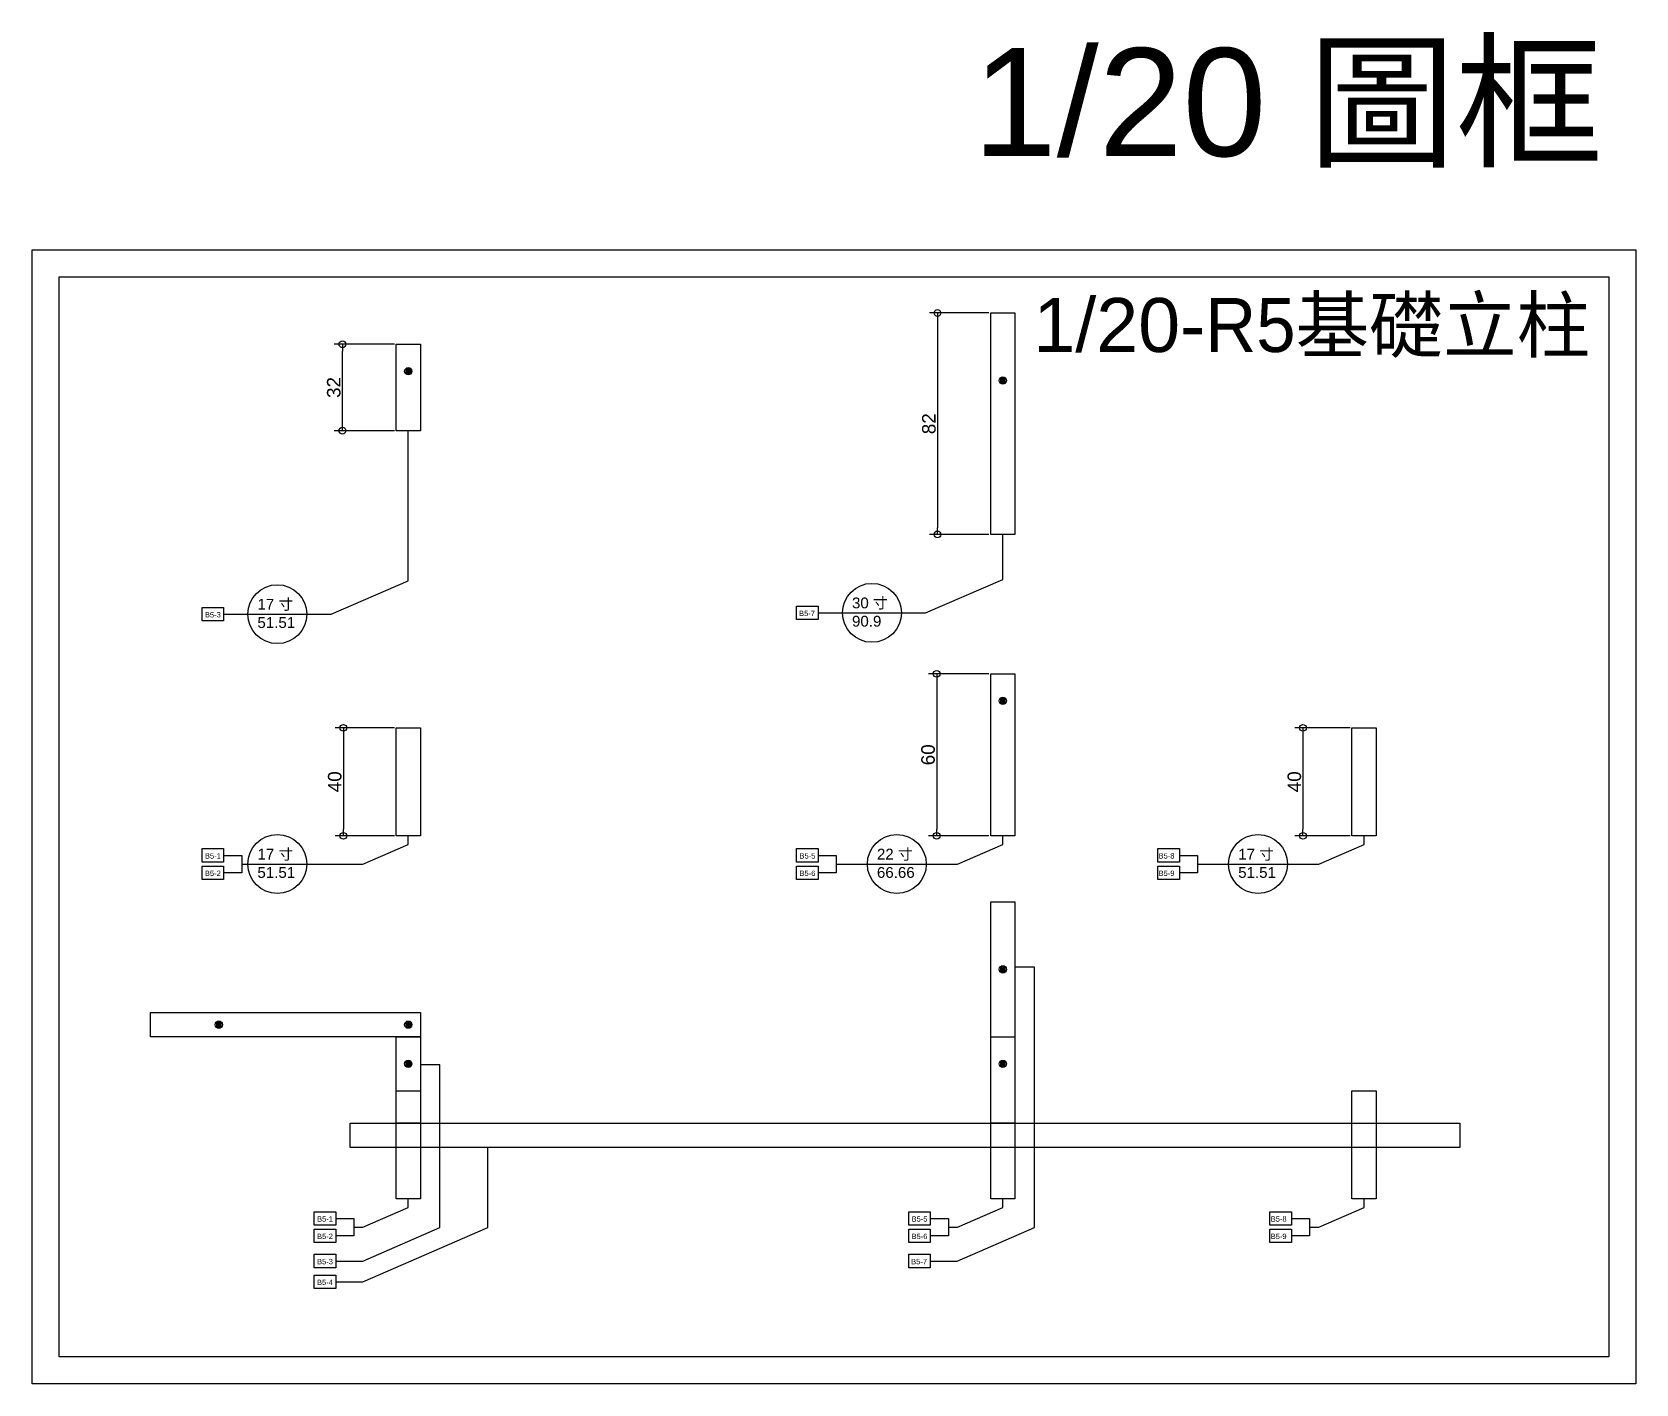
# Model space of a CAD drawing. Header units: millimetres. Extents: x -2666 to 6286, y -11880 to 4849.
# Drawn here: x 4200 to 4794, y -5687 to -5186 of the extents above; entities that cross this region are included whole.
import ezdxf

# ---------------------------------------------------------------- set-up
doc = ezdxf.new("R2010")
doc.units = ezdxf.units.MM
for name, color, linetype in [('0-rib-base', 10, 'Continuous'), ('1-螺桿鑽洞', 7, 'Continuous'), ('dim', 244, 'Continuous'), ('編號標示', 30, 'Continuous'), ('編號標示線', 44, 'Continuous')]:
    doc.layers.add(name, color=color, linetype=linetype)
for name, color, linetype, plot in [('1-墊圈', 4, 'Continuous', False), ('1-螺絲頭', 9, 'Continuous', False), ('default', 11, 'Continuous', False)]:
    doc.layers.add(name, color=color, linetype=linetype, plot=plot)
doc.styles.get("Standard").update_dxf_attribs({"font": 'arial.ttf'})
doc.dimstyles.new('ISO-25', dxfattribs={"dimtxt": 5, "dimasz": 2.5, "dimexe": 3, "dimexo": 0.625, "dimtad": 1, "dimtxsty": 'Standard', "dimblk": 'ORIGIN', "dimcen": 2.5, "dimadec": 0, "dimazin": 0, "dimtfac": 1, "dimtmove": 1, "dimatfit": 1, "dimldrblk": 'ORIGIN', "dimfxl": 0, "dimarcsym": 0})

msp = doc.modelspace()

# ---------------------------------------------------------------- texts
at = {"layer": 'default', "insert": (4548.484, -5192.256), "char_height": 40, "attachment_point": 1}
msp.add_mtext_dynamic_manual_height_columns('1/20 {\\fPMingLiU|b0|i0|c136|p18;圖框}', width=430.53379, gutter_width=12.5, heights=[0], dxfattribs=at)
at = {"layer": '編號標示'}
for s, height, p in [('17 寸', 4, (4283.532, -5400.217)), ('30 寸', 4, (4503.732, -5399.722)), ('B5-3', 2, (4264.076, -5403.082)), ('51.51', 4, (4283.532, -5406.992)), ('B5-7', 2, (4484.119, -5402.587)), ('90.9', 4, (4503.732, -5406.497)), ('17 寸', 4, (4283.532, -5492.761)), ('22 寸', 4, (4512.966, -5492.761)), ('17 寸', 4, (4646.766, -5492.761)), ('B5-1', 2, (4264.076, -5492.406)), ('B5-5', 2, (4484.276, -5492.406)), ('B5-8', 2, (4617.272, -5492.406)), ('B5-2', 2, (4264.076, -5498.847)), ('51.51', 4, (4283.532, -5499.536)), ('B5-6', 2, (4484.276, -5498.847)), ('66.66', 4, (4512.966, -5499.536)), ('B5-9', 2, (4617.272, -5498.847)), ('51.51', 4, (4646.766, -5499.536)), ('B5-1', 2, (4305.588, -5626.855)), ('B5-5', 2, (4525.788, -5626.855)), ('B5-8', 2, (4658.784, -5626.855)), ('B5-2', 2, (4305.588, -5633.296)), ('B5-6', 2, (4525.788, -5633.296)), ('B5-9', 2, (4658.784, -5633.296)), ('B5-3', 2, (4305.588, -5642.651)), ('B5-7', 2, (4525.631, -5642.651)), ('B5-4', 2, (4305.588, -5650.318))]:
    msp.add_text(s, height=height, dxfattribs=at).set_placement(p)
at = {"layer": '編號標示線', "insert": (4570.889, -5284.798), "char_height": 20, "attachment_point": 1}
msp.add_mtext_dynamic_manual_height_columns('1/20-{\\fPMingLiU|b0|i0|c136|p18;R5基礎立柱}', width=430.53379, gutter_width=12.5, heights=[0], dxfattribs=at)

# ---------------------------------------------------------------- blocks, each defined once
blk = doc.blocks.new('螺栓組')
h = blk.add_hatch()
h.set_pattern_fill('JIS_WOOD', color=256, scale=0.1, style=0)
edge = h.paths.add_edge_path()
edge.add_arc((0, 0), 0.6, 0, 360)
at = {"layer": '1-墊圈'}
blk.add_circle((0, 0), 1.35, dxfattribs=at)
at = {"layer": '1-螺桿鑽洞'}
for points in [[(1.05, 0), (-1.05, 0)], [(0, -0.91), (0, 0.91)]]:
    blk.add_lwpolyline(points, dxfattribs=at)
blk.add_circle((0, 0), 0.6, dxfattribs=at)
at = {"layer": '1-螺絲頭'}
blk.add_lwpolyline([(-0.52, 0.91), (-1.05, 0), (-0.52, -0.91), (0.52, -0.91), (1.05, 0), (0.52, 0.91)], close=True, dxfattribs=at)
blk = doc.blocks.new('_Origin')
at = {"color": 0, "linetype": 'ByBlock', "lineweight": -2}
blk.add_line((0, 0), (-1, 0), dxfattribs=at)
blk.add_circle((0, 0), 0.5, dxfattribs=at)
blk = doc.blocks.new('*D261')
at = {"layer": 'Defpoints', "color": 0}
for p in [(4315, -5301.93), (4334.9, -5301.93), (4334.9, -5333.93)]:
    blk.add_point(p, dxfattribs=at)
at = {"layer": 'dim', "color": 0, "lineweight": -2}
for p, q in [((4334.27, -5301.93), (4312, -5301.93)), ((4315, -5331.43), (4315, -5304.43)), ((4334.27, -5333.93), (4312, -5333.93))]:
    blk.add_line(p, q, dxfattribs=at)
at = {"layer": 'dim', "color": 0, "lineweight": -2, "xscale": 2.5, "yscale": 2.5, "zscale": 2.5}
for p, rotation in [((4315, -5301.93), 90), ((4315, -5333.93), 270)]:
    blk.add_blockref('_Origin', p, dxfattribs=dict(at, rotation=rotation))
at = {"layer": 'dim', "color": 0, "insert": (4311.82, -5317.93), "char_height": 5, "attachment_point": 5, "rotation": 90}
blk.add_mtext('32', dxfattribs=at)
blk = doc.blocks.new('*D262')
at = {"layer": 'Defpoints', "color": 0}
for p in [(4334.9, -5443.96), (4315.35, -5483.96), (4334.9, -5483.96)]:
    blk.add_point(p, dxfattribs=at)
at = {"layer": 'dim', "color": 0, "lineweight": -2}
for p, q in [((4334.27, -5443.96), (4312.35, -5443.96)), ((4315.35, -5446.46), (4315.35, -5481.46)), ((4334.27, -5483.96), (4312.35, -5483.96))]:
    blk.add_line(p, q, dxfattribs=at)
at = {"layer": 'dim', "color": 0, "lineweight": -2, "xscale": 2.5, "yscale": 2.5, "zscale": 2.5}
for p, rotation in [((4315.35, -5443.96), 90), ((4315.35, -5483.96), 270)]:
    blk.add_blockref('_Origin', p, dxfattribs=dict(at, rotation=rotation))
at = {"layer": 'dim', "color": 0, "insert": (4312.18, -5463.96), "char_height": 5, "attachment_point": 5, "rotation": 90}
blk.add_mtext('40', dxfattribs=at)
blk = doc.blocks.new('*D263')
at = {"layer": 'Defpoints', "color": 0}
for p in [(4555.1, -5290.35), (4535.41, -5372.35), (4555.1, -5372.35)]:
    blk.add_point(p, dxfattribs=at)
at = {"layer": 'dim', "color": 0, "lineweight": -2}
for p, q in [((4554.47, -5290.35), (4532.41, -5290.35)), ((4535.41, -5292.85), (4535.41, -5369.85)), ((4554.47, -5372.35), (4532.41, -5372.35))]:
    blk.add_line(p, q, dxfattribs=at)
at = {"layer": 'dim', "color": 0, "lineweight": -2, "xscale": 2.5, "yscale": 2.5, "zscale": 2.5}
for p, rotation in [((4535.41, -5290.35), 90), ((4535.41, -5372.35), 270)]:
    blk.add_blockref('_Origin', p, dxfattribs=dict(at, rotation=rotation))
at = {"layer": 'dim', "color": 0, "insert": (4532.24, -5331.35), "char_height": 5, "attachment_point": 5, "rotation": 90}
blk.add_mtext('82', dxfattribs=at)
blk = doc.blocks.new('*D264')
at = {"layer": 'Defpoints', "color": 0}
for p in [(4555.1, -5423.96), (4535.1, -5483.96), (4555.1, -5483.96)]:
    blk.add_point(p, dxfattribs=at)
at = {"layer": 'dim', "color": 0, "lineweight": -2}
for p, q in [((4554.47, -5423.96), (4532.1, -5423.96)), ((4535.1, -5426.46), (4535.1, -5481.46)), ((4554.47, -5483.96), (4532.1, -5483.96))]:
    blk.add_line(p, q, dxfattribs=at)
at = {"layer": 'dim', "color": 0, "lineweight": -2, "xscale": 2.5, "yscale": 2.5, "zscale": 2.5}
for p, rotation in [((4535.1, -5423.96), 90), ((4535.1, -5483.96), 270)]:
    blk.add_blockref('_Origin', p, dxfattribs=dict(at, rotation=rotation))
at = {"layer": 'dim', "color": 0, "insert": (4531.92, -5453.96), "char_height": 5, "attachment_point": 5, "rotation": 90}
blk.add_mtext('60', dxfattribs=at)
blk = doc.blocks.new('*D265')
at = {"layer": 'Defpoints', "color": 0}
for p in [(4688.9, -5443.96), (4670.76, -5483.96), (4688.9, -5483.96)]:
    blk.add_point(p, dxfattribs=at)
at = {"layer": 'dim', "color": 0, "lineweight": -2}
for p, q in [((4688.27, -5443.96), (4667.76, -5443.96)), ((4670.76, -5446.46), (4670.76, -5481.46)), ((4688.27, -5483.96), (4667.76, -5483.96))]:
    blk.add_line(p, q, dxfattribs=at)
at = {"layer": 'dim', "color": 0, "lineweight": -2, "xscale": 2.5, "yscale": 2.5, "zscale": 2.5}
for p, rotation in [((4670.76, -5443.96), 90), ((4670.76, -5483.96), 270)]:
    blk.add_blockref('_Origin', p, dxfattribs=dict(at, rotation=rotation))
at = {"layer": 'dim', "color": 0, "insert": (4667.58, -5463.96), "char_height": 5, "attachment_point": 5, "rotation": 90}
blk.add_mtext('40', dxfattribs=at)

# ---------------------------------------------------------------- dimensions: what is measured, and where the dimension line sits
at = {"layer": 'dim'}
for base, p1, p2, picture, middle in [((4535.413, -5372.347), (4555.099, -5290.347), (4555.099, -5372.347), '*D263', (4532.235, -5331.347)), ((4314.997, -5301.93), (4334.899, -5333.93), (4334.899, -5301.93), '*D261', (4311.817, -5317.93)), ((4535.101, -5483.962), (4555.099, -5423.962), (4555.099, -5483.962), '*D264', (4531.923, -5453.962)), ((4315.355, -5483.962), (4334.899, -5443.962), (4334.899, -5483.962), '*D262', (4312.177, -5463.962)), ((4670.758, -5483.962), (4688.899, -5443.962), (4688.899, -5483.962), '*D265', (4667.58, -5463.962))]:
    dim = msp.add_linear_dim(base=base, p1=p1, p2=p2, angle=90, dimstyle='ISO-25', dxfattribs=at)
    dim.commit()
    dim.dimension.update_dxf_attribs({"geometry": picture, "text_midpoint": middle})

# ---------------------------------------------------------------- linework, layer by layer
for centre in [(4290.91, -5401.885), (4511.11, -5401.39), (4290.91, -5494.429), (4520.344, -5494.429), (4654.144, -5494.429)]:
    msp.add_circle(centre, 10.911)
at = {"layer": '0-rib-base'}
for points in [[(4555.099, -5372.347), (4555.099, -5290.347), (4564.099, -5290.347), (4564.099, -5372.347)], [(4334.899, -5333.93), (4334.899, -5301.93), (4343.899, -5301.93), (4343.899, -5333.93)], [(4555.099, -5483.962), (4555.099, -5423.962), (4564.099, -5423.962), (4564.099, -5483.962)], [(4334.899, -5483.962), (4334.899, -5443.962), (4343.899, -5443.962), (4343.899, -5483.962)], [(4688.899, -5483.962), (4688.899, -5443.962), (4697.899, -5443.962), (4697.899, -5483.962)], [(4555.099, -5590.411), (4555.099, -5508.411), (4564.099, -5508.411), (4564.099, -5590.411)], [(4243.899, -5558.411), (4243.899, -5549.411), (4343.899, -5549.411), (4343.899, -5558.411)], [(4334.899, -5590.411), (4334.899, -5558.411), (4343.899, -5558.411), (4343.899, -5590.411)], [(4555.099, -5618.411), (4555.099, -5558.411), (4564.099, -5558.411), (4564.099, -5618.411)], [(4334.899, -5618.411), (4334.899, -5578.411), (4343.899, -5578.411), (4343.899, -5618.411)], [(4688.899, -5618.411), (4688.899, -5578.411), (4697.899, -5578.411), (4697.899, -5618.411)], [(4317.838, -5599.411), (4317.838, -5590.411), (4728.899, -5590.411), (4728.899, -5599.411)]]:
    msp.add_lwpolyline(points, close=True, dxfattribs=at)
at = {"layer": 'default'}
for points in [[(4794.066, -5266.947), (4794.066, -5686.947), (4200.066, -5686.947), (4200.066, -5266.947)], [(4784.066, -5276.947), (4784.066, -5676.947), (4210.066, -5676.947), (4210.066, -5276.947)]]:
    msp.add_lwpolyline(points, close=True, dxfattribs=at)
at = {"layer": '編號標示'}
for points in [[(4263.018, -5404.385), (4263.018, -5399.385), (4271.018, -5399.385), (4271.018, -5404.385)], [(4483.218, -5403.89), (4483.218, -5398.89), (4491.218, -5398.89), (4491.218, -5403.89)], [(4263.018, -5493.708), (4263.018, -5488.708), (4271.018, -5488.708), (4271.018, -5493.708)], [(4483.218, -5493.708), (4483.218, -5488.708), (4491.218, -5488.708), (4491.218, -5493.708)], [(4617.018, -5493.708), (4617.018, -5488.708), (4625.018, -5488.708), (4625.018, -5493.708)], [(4263.018, -5500.149), (4263.018, -5495.149), (4271.018, -5495.149), (4271.018, -5500.149)], [(4483.218, -5500.149), (4483.218, -5495.149), (4491.218, -5495.149), (4491.218, -5500.149)], [(4617.018, -5500.149), (4617.018, -5495.149), (4625.018, -5495.149), (4625.018, -5500.149)], [(4304.531, -5628.157), (4304.531, -5623.157), (4312.531, -5623.157), (4312.531, -5628.157)], [(4524.731, -5628.157), (4524.731, -5623.157), (4532.731, -5623.157), (4532.731, -5628.157)], [(4658.531, -5628.157), (4658.531, -5623.157), (4666.531, -5623.157), (4666.531, -5628.157)], [(4304.531, -5634.599), (4304.531, -5629.599), (4312.531, -5629.599), (4312.531, -5634.599)], [(4524.731, -5634.599), (4524.731, -5629.599), (4532.731, -5629.599), (4532.731, -5634.599)], [(4658.531, -5634.599), (4658.531, -5629.599), (4666.531, -5629.599), (4666.531, -5634.599)], [(4304.531, -5643.954), (4304.531, -5638.954), (4312.531, -5638.954), (4312.531, -5643.954)], [(4524.731, -5643.954), (4524.731, -5638.954), (4532.731, -5638.954), (4532.731, -5643.954)], [(4304.531, -5651.621), (4304.531, -5646.621), (4312.531, -5646.621), (4312.531, -5651.621)]]:
    msp.add_lwpolyline(points, close=True, dxfattribs=at)
at = {"layer": '編號標示線'}
for points in [[(4271.018, -5401.885), (4310.802, -5401.885), (4339.399, -5389.483), (4339.399, -5333.93)], [(4491.218, -5401.39), (4531.002, -5401.39), (4559.599, -5388.988), (4559.599, -5372.347)], [(4277.72, -5494.429), (4322.568, -5494.429), (4339.399, -5487.13), (4339.399, -5483.962)], [(4497.92, -5494.429), (4542.768, -5494.429), (4559.599, -5487.13), (4559.599, -5483.962)], [(4631.72, -5494.429), (4676.568, -5494.429), (4693.399, -5487.13), (4693.399, -5483.962)], [(4271.018, -5491.208), (4277.72, -5491.208), (4277.72, -5497.649), (4271.018, -5497.649)], [(4491.218, -5491.208), (4497.92, -5491.208), (4497.92, -5497.649), (4491.218, -5497.649)], [(4625.018, -5491.208), (4631.72, -5491.208), (4631.72, -5497.649), (4625.018, -5497.649)], [(4532.731, -5641.454), (4542.716, -5641.454), (4571.314, -5629.052), (4571.314, -5532.659), (4564.099, -5532.659)], [(4312.531, -5641.454), (4322.516, -5641.454), (4351.114, -5629.052), (4351.114, -5568.821), (4343.847, -5568.821)], [(4312.531, -5649.121), (4322.516, -5649.121), (4368.889, -5629.01), (4368.889, -5599.411)], [(4319.233, -5628.878), (4322.568, -5628.878), (4339.399, -5621.579), (4339.399, -5618.411)], [(4539.433, -5628.878), (4542.768, -5628.878), (4559.599, -5621.579), (4559.599, -5618.411)], [(4673.233, -5628.878), (4676.568, -5628.878), (4693.399, -5621.579), (4693.399, -5618.411)], [(4312.531, -5625.657), (4319.233, -5625.657), (4319.233, -5632.099), (4312.531, -5632.099)], [(4532.731, -5625.657), (4539.433, -5625.657), (4539.433, -5632.099), (4532.731, -5632.099)], [(4666.531, -5625.657), (4673.233, -5625.657), (4673.233, -5632.099), (4666.531, -5632.099)]]:
    msp.add_lwpolyline(points, dxfattribs=at)

# ---------------------------------------------------------------- block references
at = {"layer": '1-螺桿鑽洞', "rotation": 90}
for p in [(4339.399, -5311.93), (4559.599, -5315.347), (4559.599, -5433.962), (4559.599, -5533.411), (4269.229, -5553.911), (4339.399, -5553.911), (4339.399, -5568.411), (4559.599, -5568.411)]:
    msp.add_blockref('螺栓組', p, dxfattribs=at)

msp.set_redraw_order([(e.dxf.handle, doc.entitydb.next_handle()) for e in msp.query("TEXT MTEXT ATTDEF DIMENSION ARC_DIMENSION")])  # texts and dimensions are drawn at this point

doc.saveas('drawing.dxf')
